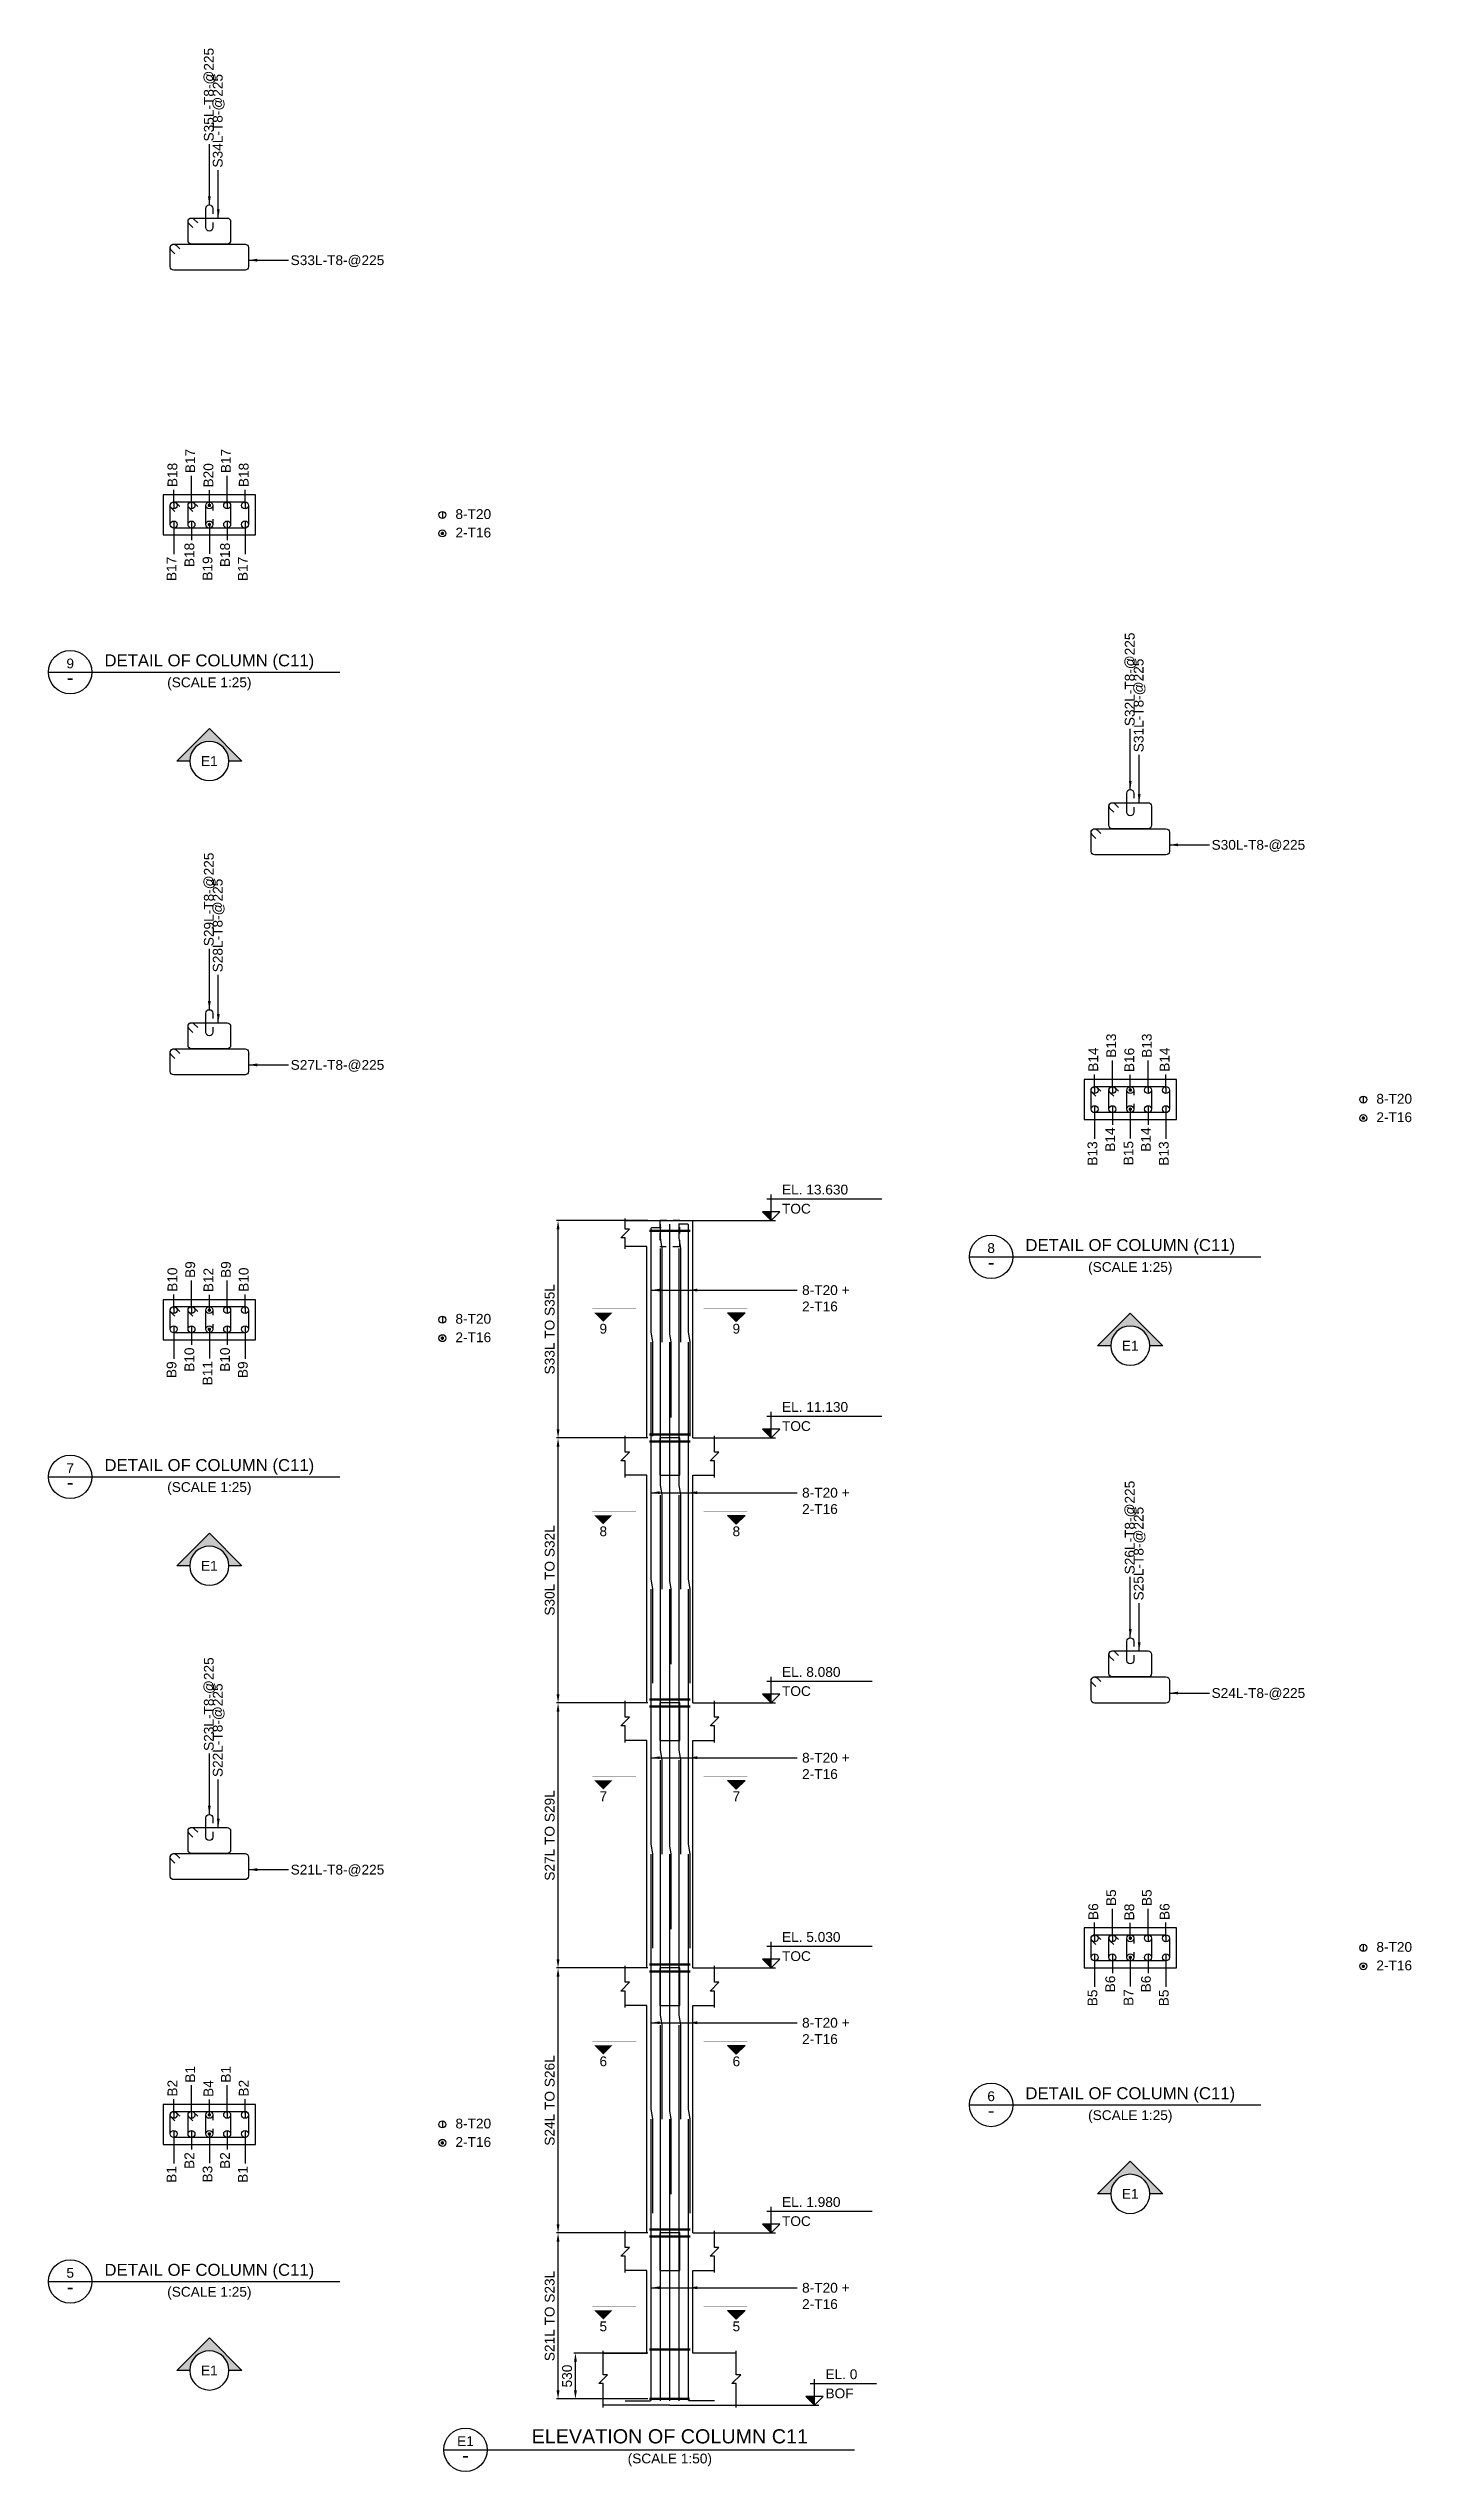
# Model space of a CAD drawing. Header units: inches. Extents: x -14290 to 92310, y -1525 to 237772.
# Drawn here: x -14290 to 17059, y 56157 to 111892 of the extents above; entities that cross this region are included whole.
import ezdxf
from ezdxf.enums import TextEntityAlignment as Align

# ---------------------------------------------------------------- set-up
doc = ezdxf.new("R2010")
doc.units = ezdxf.units.IN
doc.header["$MEASUREMENT"] = 0
doc.linetypes.add('SCHidden', pattern=[1000, 500, -500])
for name, color, linetype in [('colSectionMarkLayer', 5, 'Continuous'), ('Concrete Line', 2, 'Continuous'), ('Dim', 31, 'Continuous'), ('Hatch', 25, 'Continuous'), ('Labels', 4, 'Continuous'), ('Link', 225, 'Continuous'), ('Reinforcement', 130, 'Continuous'), ('Text', 31, 'Continuous'), ('Text_Scale', 31, 'Continuous')]:
    doc.layers.add(name, color=color, linetype=linetype)
doc.styles.add('SC-BBS1', font='SansSerif')
doc.styles.add('SC-COL2', font='sanss___.ttf')
doc.styles.get("Standard").update_dxf_attribs({"font": 'txt.shx'})
doc.dimstyles.new('ColumnSch', dxfattribs={"dimtxt": 225, "dimasz": 200, "dimexe": 38, "dimexo": 38, "dimgap": 80, "dimtad": 1, "dimtoh": 1, "dimdec": 0, "dimzin": 0, "dimdsep": 46, "dimtxsty": 'SC-BBS1', "dimcen": 0.09, "dimclrd": 8, "dimclre": 8, "dimclrt": 31, "dimadec": 0, "dimazin": 0, "dimtfac": 1, "dimtdec": 0, "dimtix": 1, "dimtofl": 0, "dimtmove": 0, "dimatfit": 3, "dimfxl": 1, "dimtolj": 1, "dimtzin": 0, "dimarcsym": 0})
doc.dimstyles.get("Standard").update_dxf_attribs({"dimtxt": 0.18, "dimasz": 200, "dimexe": 0.18, "dimexo": 0.0625, "dimgap": 0.09, "dimtad": 0, "dimtih": 1, "dimtoh": 1, "dimdec": 4, "dimzin": 0, "dimdsep": 46, "dimtxsty": 'Standard', "dimcen": 0.09, "dimadec": 0, "dimazin": 0, "dimtfac": 1, "dimtdec": 4, "dimtofl": 0, "dimtmove": 0, "dimatfit": 3, "dimfxl": 1, "dimtolj": 1, "dimtzin": 0, "dimarcsym": 0})

msp = doc.modelspace()

# ---------------------------------------------------------------- texts
at = {"layer": 'colSectionMarkLayer', "style": 'SC-BBS1'}
for s, p in [('9', (-1530, 82557)), ('9', (1530, 82557)), ('8', (-1530, 77897)), ('8', (1530, 77897)), ('7', (-1530, 71801)), ('7', (1530, 71801)), ('6', (-1530, 65705)), ('6', (1530, 65705)), ('5', (-1530, 59609)), ('5', (1530, 59609))]:
    msp.add_text(s, height=225, dxfattribs=at).set_placement(p, align=Align.TOP_CENTER)
at = {"layer": 'Dim', "style": 'SC-COL2'}
for s, p in [('B17', (-11030, 102122)), ('B17', (-10210, 102122)), ('B18', (-11440, 101802)), ('B20', (-10612, 101794)), ('B18', (-9800, 101802)), ('B13', (10150, 88674)), ('B13', (10970, 88674)), ('B14', (9740, 88354)), ('B16', (10568, 88346)), ('B14', (11380, 88354)), ('B10', (-11440, 83292)), ('B9', (-11030, 83612)), ('B12', (-10612, 83284)), ('B9', (-10210, 83612)), ('B10', (-9800, 83292)), ('B6', (9740, 68844)), ('B5', (10150, 69164)), ('B8', (10568, 68836)), ('B5', (10970, 69164)), ('B6', (11380, 68844)), ('B1', (-11030, 65102)), ('B1', (-10210, 65102)), ('B2', (-11440, 64782)), ('B4', (-10612, 64774)), ('B2', (-9800, 64782))]:
    msp.add_text(s, height=225, rotation=90, dxfattribs=at).set_placement(p, align=Align.MIDDLE_LEFT)
for s, p in [('B18', (-11050, 100522)), ('B18', (-10230, 100522)), ('B17', (-11460, 100202)), ('B19', (-10632, 100210)), ('B17', (-9820, 100202)), ('B14', (10130, 87074)), ('B14', (10950, 87074)), ('B13', (9720, 86754)), ('B15', (10548, 86762)), ('B13', (11360, 86754)), ('B10', (-11050, 82012)), ('B10', (-10230, 82012)), ('B9', (-11460, 81692)), ('B11', (-10632, 81700)), ('B9', (-9820, 81692)), ('B6', (10130, 67564)), ('B6', (10950, 67564)), ('B5', (9720, 67244)), ('B7', (10548, 67252)), ('B5', (11360, 67244)), ('B1', (-11460, 63182)), ('B2', (-11050, 63502)), ('B3', (-10632, 63190)), ('B2', (-10230, 63502)), ('B1', (-9820, 63182))]:
    msp.add_text(s, height=225, rotation=90, dxfattribs=at).set_placement(p, align=Align.MIDDLE_RIGHT)
at = {"layer": 'Labels', "style": 'SC-BBS1'}
for s, height, p in [('9', 225, (-13790, 97567)), ('DETAIL OF COLUMN (C11)', 275, (-10590, 97597)), ('8', 225, (7390, 84119)), ('DETAIL OF COLUMN (C11)', 275, (10590, 84149)), ('7', 225, (-13790, 79057)), ('DETAIL OF COLUMN (C11)', 275, (-10590, 79087)), ('6', 225, (7390, 64609)), ('DETAIL OF COLUMN (C11)', 275, (10590, 64639)), ('5', 225, (-13790, 60547)), ('DETAIL OF COLUMN (C11)', 275, (-10590, 60577)), ('E1', 225, (-4700, 56677)), ('ELEVATION OF COLUMN C11', 325, (0, 56707))]:
    msp.add_text(s, height=height, dxfattribs=at).set_placement(p, align=Align.BOTTOM_CENTER)
for s, height, p in [('-', 325, (-13790, 97422)), ('E1', 225, (-10590, 95502)), ('-', 325, (7390, 83974)), ('E1', 225, (10590, 82054)), ('-', 325, (-13790, 78912)), ('E1', 225, (-10590, 76992)), ('-', 325, (7390, 64464)), ('E1', 225, (10590, 62544)), ('-', 325, (-13790, 60402)), ('E1', 225, (-10590, 58482)), ('-', 325, (-4700, 56532))]:
    msp.add_text(s, height=height, dxfattribs=at).set_placement(p, align=Align.MIDDLE_CENTER)
at = {"layer": 'Text', "style": 'SC-BBS1'}
for s, p in [('S35L-T8-@225', (-10490, 109752)), ('S34L-T8-@225', (-10285, 109152)), ('S32L-T8-@225', (10690, 96304)), ('S31L-T8-@225', (10895, 95704)), ('S29L-T8-@225', (-10490, 91242)), ('S28L-T8-@225', (-10285, 90642)), ('S26L-T8-@225', (10690, 76794)), ('S25L-T8-@225', (10895, 76194)), ('S23L-T8-@225', (-10490, 72732)), ('S22L-T8-@225', (-10285, 72132))]:
    msp.add_text(s, height=225, rotation=90, dxfattribs=at).set_placement(p)
for s, p in [('S33L-T8-@225', (-8720, 107022)), ('8-T20', (-4930, 101182)), ('2-T16', (-4930, 100757)), ('S30L-T8-@225', (12460, 93574)), ('S27L-T8-@225', (-8720, 88512)), ('8-T20', (16250, 87734)), ('2-T16', (16250, 87309)), ('8-T20', (-4930, 82672)), ('2-T16', (-4930, 82247)), ('S24L-T8-@225', (12460, 74064)), ('S21L-T8-@225', (-8720, 70002)), ('8-T20', (16250, 68224)), ('2-T16', (16250, 67799)), ('8-T20', (-4930, 64162)), ('2-T16', (-4930, 63737))]:
    msp.add_text(s, height=225, dxfattribs=at).set_placement(p, align=Align.MIDDLE_LEFT)
for p in [(-10590, 97132), (10590, 83684), (-10590, 78622), (10590, 64174), (-10590, 60112)]:
    msp.add_text('(SCALE 1:25)', height=225, dxfattribs=at).set_placement(p, align=Align.BOTTOM_CENTER)
for s, p in [('TOC', (2580, 85092)), ('EL. 13.630', (2580, 85532)), ('TOC', (2580, 80092)), ('EL. 11.130', (2580, 80532)), ('TOC', (2580, 73996)), ('EL. 8.080', (2580, 74436)), ('EL. 5.030', (2580, 68340)), ('TOC', (2580, 67900)), ('EL. 1.980', (2580, 62244)), ('TOC', (2580, 61804)), ('EL. 0', (3580, 58282)), ('BOF', (3580, 57842))]:
    msp.add_text(s, height=225, dxfattribs=at).set_placement(p)
at = {"layer": 'Text', "char_height": 225, "attachment_point": 1, "style": 'SC-BBS1'}
for insert in [(3042.5, 83444.5), (3042.5, 78784.5), (3042.5, 72688.5), (3042.5, 66592.5), (3042.5, 60496.5)]:
    msp.add_mtext('8-T20 + \\P2-T16', dxfattribs=dict(at, insert=insert))
at = {"layer": 'Text_Scale', "style": 'SC-BBS1'}
msp.add_text('(SCALE 1:50)', height=225, dxfattribs=at).set_placement((0, 56277), align=Align.BOTTOM_CENTER)

# ---------------------------------------------------------------- blocks, each defined once
blk = doc.blocks.new('*D17')
at = {"color": 8, "linetype": 'ByBlock', "lineweight": -2}
for p, q in [((-508, 61644), (-2608, 61644)), ((-2570, 58026), (-2570, 61444)), ((-508, 57826), (-2608, 57826))]:
    blk.add_line(p, q, dxfattribs=at)
at = {"color": 8}
for points in [[(-2570, 61644), (-2537, 61444), (-2603, 61444)], [(-2570, 57826), (-2603, 58026), (-2537, 58026)]]:
    blk.add_solid(points, dxfattribs=at)
at = {"layer": 'DEFPOINTS', "color": 31}
for p in [(-470, 61644), (-2570, 57826), (-470, 57826)]:
    blk.add_point(p, dxfattribs=at)
at = {"color": 31, "insert": (-2762, 59735), "char_height": 225, "attachment_point": 5, "rotation": 90, "style": 'SC-BBS1'}
blk.add_mtext('\\A1;S21L TO S23L', dxfattribs=at)
blk = doc.blocks.new('*D18')
at = {"color": 8, "linetype": 'ByBlock', "lineweight": -2}
for p, q in [((-508, 58882), (-2208, 58882)), ((-2170, 58026), (-2170, 58682)), ((-508, 57826), (-2208, 57826))]:
    blk.add_line(p, q, dxfattribs=at)
at = {"color": 8}
for points in [[(-2170, 58882), (-2137, 58682), (-2203, 58682)], [(-2170, 57826), (-2203, 58026), (-2137, 58026)]]:
    blk.add_solid(points, dxfattribs=at)
at = {"layer": 'DEFPOINTS', "color": 31}
for p in [(-470, 58882), (-2170, 57826), (-470, 57826)]:
    blk.add_point(p, dxfattribs=at)
at = {"color": 31, "insert": (-2362, 58354), "char_height": 225, "attachment_point": 5, "rotation": 90, "style": 'SC-BBS1'}
blk.add_mtext('\\A1;530', dxfattribs=at)
blk = doc.blocks.new('*D19')
at = {"color": 8, "linetype": 'ByBlock', "lineweight": -2}
for p, q in [((-508, 67740), (-2608, 67740)), ((-2570, 61844), (-2570, 67540)), ((-508, 61644), (-2608, 61644))]:
    blk.add_line(p, q, dxfattribs=at)
at = {"color": 8}
for points in [[(-2570, 67740), (-2537, 67540), (-2603, 67540)], [(-2570, 61644), (-2603, 61844), (-2537, 61844)]]:
    blk.add_solid(points, dxfattribs=at)
at = {"layer": 'DEFPOINTS', "color": 31}
for p in [(-470, 67740), (-2570, 61644), (-470, 61644)]:
    blk.add_point(p, dxfattribs=at)
at = {"color": 31, "insert": (-2762, 64692), "char_height": 225, "attachment_point": 5, "rotation": 90, "style": 'SC-BBS1'}
blk.add_mtext('\\A1;S24L TO S26L', dxfattribs=at)
blk = doc.blocks.new('*D20')
at = {"color": 8, "linetype": 'ByBlock', "lineweight": -2}
for p, q in [((-508, 73836), (-2608, 73836)), ((-2570, 67940), (-2570, 73636)), ((-508, 67740), (-2608, 67740))]:
    blk.add_line(p, q, dxfattribs=at)
at = {"color": 8}
for points in [[(-2570, 73836), (-2537, 73636), (-2603, 73636)], [(-2570, 67740), (-2603, 67940), (-2537, 67940)]]:
    blk.add_solid(points, dxfattribs=at)
at = {"layer": 'DEFPOINTS', "color": 31}
for p in [(-470, 73836), (-2570, 67740), (-470, 67740)]:
    blk.add_point(p, dxfattribs=at)
at = {"color": 31, "insert": (-2762, 70788), "char_height": 225, "attachment_point": 5, "rotation": 90, "style": 'SC-BBS1'}
blk.add_mtext('\\A1;S27L TO S29L', dxfattribs=at)
blk = doc.blocks.new('*D21')
at = {"color": 8, "linetype": 'ByBlock', "lineweight": -2}
for p, q in [((-508, 79932), (-2608, 79932)), ((-2570, 74036), (-2570, 79732)), ((-508, 73836), (-2608, 73836))]:
    blk.add_line(p, q, dxfattribs=at)
at = {"color": 8}
for points in [[(-2570, 79932), (-2537, 79732), (-2603, 79732)], [(-2570, 73836), (-2603, 74036), (-2537, 74036)]]:
    blk.add_solid(points, dxfattribs=at)
at = {"layer": 'DEFPOINTS', "color": 31}
for p in [(-470, 79932), (-2570, 73836), (-470, 73836)]:
    blk.add_point(p, dxfattribs=at)
at = {"color": 31, "insert": (-2762, 76884), "char_height": 225, "attachment_point": 5, "rotation": 90, "style": 'SC-BBS1'}
blk.add_mtext('\\A1;S30L TO S32L', dxfattribs=at)
blk = doc.blocks.new('*D22')
at = {"color": 8, "linetype": 'ByBlock', "lineweight": -2}
for p, q in [((-508, 84932), (-2608, 84932)), ((-2570, 80132), (-2570, 84732)), ((-508, 79932), (-2608, 79932))]:
    blk.add_line(p, q, dxfattribs=at)
at = {"color": 8}
for points in [[(-2570, 84932), (-2537, 84732), (-2603, 84732)], [(-2570, 79932), (-2603, 80132), (-2537, 80132)]]:
    blk.add_solid(points, dxfattribs=at)
at = {"layer": 'DEFPOINTS', "color": 31}
for p in [(-470, 84932), (-2570, 79932), (-470, 79932)]:
    blk.add_point(p, dxfattribs=at)
at = {"color": 31, "insert": (-2762, 82432), "char_height": 225, "attachment_point": 5, "rotation": 90, "style": 'SC-BBS1'}
blk.add_mtext('\\A1;S33L TO S35L', dxfattribs=at)

# ---------------------------------------------------------------- dimensions: what is measured, and where the dimension line sits
at = {"layer": 'Dim', "lineweight": 50}
for p1, p2, distance, text, picture, middle in [((-470, 79932), (-470, 84932), 2100, 'S33L TO S35L', '*D22', (-2570, 82432)), ((-470, 73836), (-470, 79932), 2100, 'S30L TO S32L', '*D21', (-2570, 76884)), ((-470, 67740), (-470, 73836), 2100, 'S27L TO S29L', '*D20', (-2570, 70788)), ((-470, 61644), (-470, 67740), 2100, 'S24L TO S26L', '*D19', (-2570, 64692)), ((-470, 57826), (-470, 61644), 2100, 'S21L TO S23L', '*D17', (-2570, 59735)), ((-470, 57826), (-470, 58882), 1700, '530', '*D18', (-2170, 58354))]:
    dim = msp.add_aligned_dim(p1=p1, p2=p2, distance=distance, text=text, dimstyle='ColumnSch', dxfattribs=at)
    dim.commit()
    dim.dimension.update_dxf_attribs({"geometry": picture, "text_midpoint": middle})

# ---------------------------------------------------------------- hatches: boundary and pattern name
at = {"layer": 'Hatch'}
h = msp.add_hatch(color=256, dxfattribs=at)
edge = h.paths.add_edge_path(flags=16)
edge.add_line((-11040, 95502), (-11340, 95502))
edge.add_line((-11340, 95502), (-10590, 96252))
edge.add_line((-10590, 96252), (-9840, 95502))
edge.add_line((-9840, 95502), (-10140, 95502))
edge.add_arc((-10590, 95502), 450, 0, 180)
for points in [[(2330, 84932), (2330, 85132), (2130, 85132)], [(-1730, 82807), (-1530, 82607), (-1330, 82807), (-1730, 82807)], [(1730, 82807), (1530, 82607), (1330, 82807), (1730, 82807)], [(2330, 79932), (2330, 80132), (2130, 80132)], [(-1730, 78147), (-1530, 77947), (-1330, 78147), (-1730, 78147)], [(1730, 78147), (1530, 77947), (1330, 78147), (1730, 78147)], [(2330, 73836), (2330, 74036), (2130, 74036)], [(-1730, 72051), (-1530, 71851), (-1330, 72051), (-1730, 72051)], [(1730, 72051), (1530, 71851), (1330, 72051), (1730, 72051)], [(2330, 67740), (2330, 67940), (2130, 67940)], [(-1730, 65955), (-1530, 65755), (-1330, 65955), (-1730, 65955)], [(1730, 65955), (1530, 65755), (1330, 65955), (1730, 65955)], [(2330, 61644), (2330, 61844), (2130, 61844)], [(-1730, 59859), (-1530, 59659), (-1330, 59859), (-1730, 59859)], [(1730, 59859), (1530, 59659), (1330, 59859), (1730, 59859)], [(3330, 57682), (3330, 57882), (3130, 57882)]]:
    msp.add_hatch(color=256, dxfattribs=at).paths.add_polyline_path(points, flags=0)
h = msp.add_hatch(color=256, dxfattribs=at)
edge = h.paths.add_edge_path(flags=16)
edge.add_line((10140, 82054), (9840, 82054))
edge.add_line((9840, 82054), (10590, 82804))
edge.add_line((10590, 82804), (11340, 82054))
edge.add_line((11340, 82054), (11040, 82054))
edge.add_arc((10590, 82054), 450, 0, 180)
h = msp.add_hatch(color=256, dxfattribs=at)
edge = h.paths.add_edge_path(flags=16)
edge.add_line((-11040, 76992), (-11340, 76992))
edge.add_line((-11340, 76992), (-10590, 77742))
edge.add_line((-10590, 77742), (-9840, 76992))
edge.add_line((-9840, 76992), (-10140, 76992))
edge.add_arc((-10590, 76992), 450, 0, 180)
h = msp.add_hatch(color=256, dxfattribs=at)
edge = h.paths.add_edge_path(flags=16)
edge.add_line((10140, 62544), (9840, 62544))
edge.add_line((9840, 62544), (10590, 63294))
edge.add_line((10590, 63294), (11340, 62544))
edge.add_line((11340, 62544), (11040, 62544))
edge.add_arc((10590, 62544), 450, 0, 180)
h = msp.add_hatch(color=256, dxfattribs=at)
edge = h.paths.add_edge_path(flags=16)
edge.add_line((-11040, 58482), (-11340, 58482))
edge.add_line((-11340, 58482), (-10590, 59232))
edge.add_line((-10590, 59232), (-9840, 58482))
edge.add_line((-9840, 58482), (-10140, 58482))
edge.add_arc((-10590, 58482), 450, 0, 180)

# ---------------------------------------------------------------- linework, layer by layer
at = {"lineweight": 50}
for p, q in [((-470, 84692), (470, 84692)), ((-470, 80012), (470, 80012)), ((-470, 79852), (470, 79852)), ((-470, 73916), (470, 73916)), ((-470, 73756), (470, 73756)), ((-470, 67820), (470, 67820)), ((-470, 67660), (470, 67660)), ((-470, 61724), (470, 61724)), ((-470, 61564), (470, 61564)), ((-470, 58962), (470, 58962)), ((-470, 57826), (450, 57826))]:
    msp.add_line(p, q, dxfattribs=at)
at = {"layer": 'colSectionMarkLayer'}
for p, q in [((-14290, 97547), (-7590, 97547)), ((2230, 85432), (4880, 85432)), ((2330, 84932), (2330, 85532)), ((530, 84932), (2430, 84932)), ((6890, 84099), (13590, 84099)), ((2230, 80432), (4880, 80432)), ((2330, 79932), (2330, 80532)), ((530, 79932), (2430, 79932)), ((-14290, 79037), (-7590, 79037)), ((2230, 74336), (4655, 74336)), ((2330, 73836), (2330, 74436)), ((530, 73836), (2430, 73836)), ((2230, 68240), (4655, 68240)), ((2330, 67740), (2330, 68340)), ((530, 67740), (2430, 67740)), ((6890, 64589), (13590, 64589)), ((2230, 62144), (4655, 62144)), ((2330, 61644), (2330, 62244)), ((530, 61644), (2430, 61644)), ((-14290, 60527), (-7590, 60527)), ((3230, 58182), (4755, 58182)), ((3330, 57682), (3330, 58282)), ((1530, 57682), (3430, 57682)), ((-5200, 56657), (4250, 56657))]:
    msp.add_line(p, q, dxfattribs=at)
for points in [[(-11040, 95502), (-11340, 95502), (-10590, 96252), (-9840, 95502), (-10140, 95502, 1), (-11040, 95502, 1), (-10140, 95502)], [(10140, 82054), (9840, 82054), (10590, 82804), (11340, 82054), (11040, 82054, 1), (10140, 82054, 1), (11040, 82054)], [(-11040, 76992), (-11340, 76992), (-10590, 77742), (-9840, 76992), (-10140, 76992, 1), (-11040, 76992, 1), (-10140, 76992)], [(10140, 62544), (9840, 62544), (10590, 63294), (11340, 62544), (11040, 62544, 1), (10140, 62544, 1), (11040, 62544)], [(-11040, 58482), (-11340, 58482), (-10590, 59232), (-9840, 58482), (-10140, 58482, 1), (-11040, 58482, 1), (-10140, 58482)]]:
    msp.add_lwpolyline(points, format="xyb", dxfattribs=at)
for points in [[(2330, 84932), (2530, 85132), (2130, 85132)], [(2330, 79932), (2530, 80132), (2130, 80132)], [(2330, 73836), (2530, 74036), (2130, 74036)], [(2330, 67740), (2530, 67940), (2130, 67940)], [(2330, 61644), (2530, 61844), (2130, 61844)], [(3330, 57682), (3530, 57882), (3130, 57882)]]:
    msp.add_lwpolyline(points, close=True, dxfattribs=at)
at = {"layer": 'colSectionMarkLayer', "const_width": 5}
for points in [[(-780, 82907), (-1780, 82907)], [(-1730, 82807), (-1530, 82607), (-1330, 82807), (-1730, 82807)], [(780, 82907), (1780, 82907)], [(-780, 78247), (-1780, 78247)], [(-1730, 78147), (-1530, 77947), (-1330, 78147), (-1730, 78147)], [(780, 78247), (1780, 78247)], [(-780, 72151), (-1780, 72151)], [(-1730, 72051), (-1530, 71851), (-1330, 72051), (-1730, 72051)], [(780, 72151), (1780, 72151)], [(-780, 66055), (-1780, 66055)], [(-1730, 65955), (-1530, 65755), (-1330, 65955), (-1730, 65955)], [(780, 66055), (1780, 66055)], [(-780, 59959), (-1780, 59959)], [(-1730, 59859), (-1530, 59659), (-1330, 59859), (-1730, 59859)], [(780, 59959), (1780, 59959)]]:
    msp.add_lwpolyline(points, dxfattribs=at)
at = {"layer": 'colSectionMarkLayer'}
for points in [[(1730, 82807), (1530, 82607), (1330, 82807), (1730, 82807)], [(1730, 78147), (1530, 77947), (1330, 78147), (1730, 78147)], [(1730, 72051), (1530, 71851), (1330, 72051), (1730, 72051)], [(1730, 65955), (1530, 65755), (1330, 65955), (1730, 65955)], [(1730, 59859), (1530, 59659), (1330, 59859), (1730, 59859)]]:
    msp.add_lwpolyline(points, dxfattribs=at)
for centre in [(-13790, 97547), (7390, 84099), (-13790, 79037), (7390, 64589), (-13790, 60527), (-4700, 56657)]:
    msp.add_circle(centre, 500, dxfattribs=at)
at = {"layer": 'Concrete Line'}
for p, q in [((-1030, 84932), (530, 84932)), ((530, 79932), (530, 84932)), ((-530, 84332), (-1030, 84332)), ((-530, 79932), (-530, 84332)), ((-530, 79932), (-1030, 79932)), ((-530, 79932), (-530, 79932)), ((-530, 79932), (-530, 79932)), ((530, 79932), (530, 79932)), ((530, 79932), (530, 79932)), ((530, 79932), (1030, 79932)), ((-530, 79072), (-1030, 79072)), ((-530, 73836), (-530, 79072)), ((530, 73836), (530, 79072)), ((530, 79072), (1030, 79072)), ((-530, 73836), (-1030, 73836)), ((-530, 73836), (-530, 73836)), ((-530, 73836), (-530, 73836)), ((530, 73836), (530, 73836)), ((530, 73836), (530, 73836)), ((530, 73836), (1030, 73836)), ((-530, 72976), (-1030, 72976)), ((-530, 67740), (-530, 72976)), ((530, 67740), (530, 72976)), ((530, 72976), (1030, 72976)), ((-530, 67740), (-1030, 67740)), ((-530, 67740), (-530, 67740)), ((-530, 67740), (-530, 67740)), ((530, 67740), (530, 67740)), ((530, 67740), (530, 67740)), ((530, 67740), (1030, 67740)), ((-530, 66880), (-1030, 66880)), ((-530, 61644), (-530, 66880)), ((530, 61644), (530, 66880)), ((530, 66880), (1030, 66880)), ((-530, 61644), (-1030, 61644)), ((-530, 61644), (-530, 61644)), ((-530, 61644), (-530, 61644)), ((530, 61644), (530, 61644)), ((530, 61644), (530, 61644)), ((530, 61644), (1030, 61644)), ((-530, 60784), (-1030, 60784)), ((-530, 58882), (-530, 60784)), ((530, 58882), (530, 60784)), ((530, 60784), (1030, 60784)), ((-1530, 58882), (-530, 58882)), ((1530, 58882), (530, 58882)), ((1530, 58882), (530, 58882)), ((0, 57682), (-1530, 57682)), ((0, 57682), (1530, 57682))]:
    msp.add_line(p, q, dxfattribs=at)
for points in [[(-11650, 100702), (-9530, 100702), (-9530, 100702), (-9530, 101622), (-9530, 101622), (-11650, 101622), (-11650, 101622), (-11650, 100702)], [(9530, 87254), (11650, 87254), (11650, 87254), (11650, 88174), (11650, 88174), (9530, 88174), (9530, 88174), (9530, 87254)], [(-11650, 82192), (-9530, 82192), (-9530, 82192), (-9530, 83112), (-9530, 83112), (-11650, 83112), (-11650, 83112), (-11650, 82192)], [(-230, 79932), (-230, 79072), (230, 79072), (230, 79932)], [(-230, 73836), (-230, 72976), (230, 72976), (230, 73836)], [(9530, 67744), (11650, 67744), (11650, 67744), (11650, 68664), (11650, 68664), (9530, 68664), (9530, 68664), (9530, 67744)], [(-230, 67740), (-230, 66880), (230, 66880), (230, 67740)], [(-11650, 63682), (-9530, 63682), (-9530, 63682), (-9530, 64602), (-9530, 64602), (-11650, 64602), (-11650, 64602), (-11650, 63682)], [(-230, 61644), (-230, 60784), (230, 60784), (230, 61644)]]:
    msp.add_lwpolyline(points, close=True, dxfattribs=at)
for points in [[(-1030, 84282), (-1030, 84532), (-1130, 84532), (-930, 84732), (-1030, 84732), (-1030, 84982)], [(-1030, 79022), (-1030, 79402), (-1130, 79402), (-930, 79602), (-1030, 79602), (-1030, 79982)], [(1030, 79022), (1030, 79402), (930, 79402), (1130, 79602), (1030, 79602), (1030, 79982)], [(-1030, 72926), (-1030, 73306), (-1130, 73306), (-930, 73506), (-1030, 73506), (-1030, 73886)], [(1030, 72926), (1030, 73306), (930, 73306), (1130, 73506), (1030, 73506), (1030, 73886)], [(-1030, 66830), (-1030, 67210), (-1130, 67210), (-930, 67410), (-1030, 67410), (-1030, 67790)], [(1030, 66830), (1030, 67210), (930, 67210), (1130, 67410), (1030, 67410), (1030, 67790)], [(-1030, 60734), (-1030, 61114), (-1130, 61114), (-930, 61314), (-1030, 61314), (-1030, 61694)], [(1030, 60734), (1030, 61114), (930, 61114), (1130, 61314), (1030, 61314), (1030, 61694)], [(-1530, 57632), (-1530, 58182), (-1630, 58182), (-1430, 58382), (-1530, 58382), (-1530, 58932)], [(1530, 57632), (1530, 58182), (1430, 58182), (1630, 58382), (1530, 58382), (1530, 58932)]]:
    msp.add_lwpolyline(points, dxfattribs=at)
at = {"layer": 'Concrete Line', "linetype": 'SCHidden', "ltscale": 0.3}
for points in [[(-230, 84932), (-230, 84332), (230, 84332), (230, 84932)], [(-230, 79932), (-230, 79072), (230, 79072), (230, 79932)], [(-230, 73836), (-230, 72976), (230, 72976), (230, 73836)], [(-230, 67740), (-230, 66880), (230, 66880), (230, 67740)], [(-230, 61644), (-230, 60784), (230, 60784), (230, 61644)]]:
    msp.add_lwpolyline(points, close=True, dxfattribs=at)
at = {"layer": 'Dim', "color": 8}
for p, q in [((-11000, 101422), (-11000, 102062)), ((-10180, 101422), (-10180, 102062)), ((-11410, 101422), (-11410, 101742)), ((-10590, 101414), (-10590, 101734)), ((-9770, 101422), (-9770, 101742)), ((-11410, 100902), (-11410, 100262)), ((-11000, 100902), (-11000, 100582)), ((-10590, 100910), (-10590, 100270)), ((-10180, 100902), (-10180, 100582)), ((-9770, 100902), (-9770, 100262)), ((9770, 87974), (9770, 88294)), ((10180, 87974), (10180, 88614)), ((10590, 87966), (10590, 88286)), ((11000, 87974), (11000, 88614)), ((11410, 87974), (11410, 88294)), ((9770, 87454), (9770, 86814)), ((10180, 87454), (10180, 87134)), ((10590, 87462), (10590, 86822)), ((11000, 87454), (11000, 87134)), ((11410, 87454), (11410, 86814)), ((-11410, 82912), (-11410, 83232)), ((-11000, 82912), (-11000, 83552)), ((-10590, 82904), (-10590, 83224)), ((-10180, 82912), (-10180, 83552)), ((-9770, 82912), (-9770, 83232)), ((-11410, 82392), (-11410, 81752)), ((-11000, 82392), (-11000, 82072)), ((-10590, 82400), (-10590, 81760)), ((-10180, 82392), (-10180, 82072)), ((-9770, 82392), (-9770, 81752)), ((9770, 68464), (9770, 68784)), ((10180, 68464), (10180, 69104)), ((10590, 68456), (10590, 68776)), ((11000, 68464), (11000, 69104)), ((11410, 68464), (11410, 68784)), ((9770, 67944), (9770, 67304)), ((10180, 67944), (10180, 67624)), ((10590, 67952), (10590, 67312)), ((11000, 67944), (11000, 67624)), ((11410, 67944), (11410, 67304)), ((-11410, 64402), (-11410, 64722)), ((-11000, 64402), (-11000, 65042)), ((-10590, 64394), (-10590, 64714)), ((-10180, 64402), (-10180, 65042)), ((-9770, 64402), (-9770, 64722)), ((-11410, 63882), (-11410, 63242)), ((-11000, 63882), (-11000, 63562)), ((-10590, 63890), (-10590, 63250)), ((-10180, 63882), (-10180, 63562)), ((-9770, 63882), (-9770, 63242))]:
    msp.add_line(p, q, dxfattribs=at)
at = {"layer": 'Link'}
for points in [[(-10510, 107892), (-10510, 107772, -1), (-10670, 107772), (-10670, 108212, -1), (-10510, 108212), (-10510, 108092)], [(-10971.7, 107770.6), (-11056.6, 107855.4, -0.668178), (-11000, 107992), (-10180, 107992, -0.4142136), (-10100, 107912), (-10100, 107472, -0.4142136), (-10180, 107392), (-11000, 107392, -0.4142136), (-11080, 107472), (-11080, 107912, -0.6681793), (-10943.4, 107968.6), (-10858.6, 107883.7)], [(-11381.7, 107170.6), (-11466.6, 107255.4, -0.668178), (-11410, 107392), (-9770, 107392, -0.4142136), (-9690, 107312), (-9690, 106872, -0.4142136), (-9770, 106792), (-11410, 106792, -0.4142136), (-11490, 106872), (-11490, 107312, -0.6681793), (-11353.4, 107368.6), (-11268.6, 107283.7)], [(-11381.7, 101240.6), (-11466.6, 101325.4, -0.668178), (-11410, 101462), (-9770, 101462, -0.4142136), (-9690, 101382), (-9690, 100942, -0.4142136), (-9770, 100862), (-11410, 100862, -0.4142136), (-11490, 100942), (-11490, 101382, -0.6681793), (-11353.4, 101438.6), (-11268.6, 101353.7)], [(-10971.7, 101240.6), (-11056.6, 101325.4, -0.668178), (-11000, 101462), (-10180, 101462, -0.4142136), (-10100, 101382), (-10100, 100942, -0.4142136), (-10180, 100862), (-11000, 100862, -0.4142136), (-11080, 100942), (-11080, 101382, -0.6681793), (-10943.4, 101438.6), (-10858.6, 101353.7)], [(-10510, 101062), (-10510, 100942, -1), (-10670, 100942), (-10670, 101382, -1), (-10510, 101382), (-10510, 101262)], [(10670, 94444), (10670, 94324, -1), (10510, 94324), (10510, 94764, -1), (10670, 94764), (10670, 94644)], [(10208.3, 94322.6), (10123.4, 94407.4, -0.668178), (10180, 94544), (11000, 94544, -0.4142136), (11080, 94464), (11080, 94024, -0.4142136), (11000, 93944), (10180, 93944, -0.4142136), (10100, 94024), (10100, 94464, -0.6681793), (10236.6, 94520.6), (10321.4, 94435.7)], [(9798.3, 93722.6), (9713.4, 93807.4, -0.668178), (9770, 93944), (11410, 93944, -0.4142136), (11490, 93864), (11490, 93424, -0.4142136), (11410, 93344), (9770, 93344, -0.4142136), (9690, 93424), (9690, 93864, -0.6681793), (9826.6, 93920.6), (9911.4, 93835.7)], [(-10510, 89382), (-10510, 89262, -1), (-10670, 89262), (-10670, 89702, -1), (-10510, 89702), (-10510, 89582)], [(-10971.7, 89260.6), (-11056.6, 89345.4, -0.668178), (-11000, 89482), (-10180, 89482, -0.4142136), (-10100, 89402), (-10100, 88962, -0.4142136), (-10180, 88882), (-11000, 88882, -0.4142136), (-11080, 88962), (-11080, 89402, -0.6681793), (-10943.4, 89458.6), (-10858.6, 89373.7)], [(-11381.7, 88660.6), (-11466.6, 88745.4, -0.668178), (-11410, 88882), (-9770, 88882, -0.4142136), (-9690, 88802), (-9690, 88362, -0.4142136), (-9770, 88282), (-11410, 88282, -0.4142136), (-11490, 88362), (-11490, 88802, -0.6681793), (-11353.4, 88858.6), (-11268.6, 88773.7)], [(9798.3, 87792.6), (9713.4, 87877.4, -0.668178), (9770, 88014), (11410, 88014, -0.4142136), (11490, 87934), (11490, 87494, -0.4142136), (11410, 87414), (9770, 87414, -0.4142136), (9690, 87494), (9690, 87934, -0.6681793), (9826.6, 87990.6), (9911.4, 87905.7)], [(10208.3, 87792.6), (10123.4, 87877.4, -0.668178), (10180, 88014), (11000, 88014, -0.4142136), (11080, 87934), (11080, 87494, -0.4142136), (11000, 87414), (10180, 87414, -0.4142136), (10100, 87494), (10100, 87934, -0.6681793), (10236.6, 87990.6), (10321.4, 87905.7)], [(10670, 87614), (10670, 87494, -1), (10510, 87494), (10510, 87934, -1), (10670, 87934), (10670, 87814)], [(-11381.7, 82730.6), (-11466.6, 82815.4, -0.668178), (-11410, 82952), (-9770, 82952, -0.4142136), (-9690, 82872), (-9690, 82432, -0.4142136), (-9770, 82352), (-11410, 82352, -0.4142136), (-11490, 82432), (-11490, 82872, -0.6681793), (-11353.4, 82928.6), (-11268.6, 82843.7)], [(-10971.7, 82730.6), (-11056.6, 82815.4, -0.668178), (-11000, 82952), (-10180, 82952, -0.4142136), (-10100, 82872), (-10100, 82432, -0.4142136), (-10180, 82352), (-11000, 82352, -0.4142136), (-11080, 82432), (-11080, 82872, -0.6681793), (-10943.4, 82928.6), (-10858.6, 82843.7)], [(-10510, 82552), (-10510, 82432, -1), (-10670, 82432), (-10670, 82872, -1), (-10510, 82872), (-10510, 82752)], [(10670, 74934), (10670, 74814, -1), (10510, 74814), (10510, 75254, -1), (10670, 75254), (10670, 75134)], [(10208.3, 74812.6), (10123.4, 74897.4, -0.668178), (10180, 75034), (11000, 75034, -0.4142136), (11080, 74954), (11080, 74514, -0.4142136), (11000, 74434), (10180, 74434, -0.4142136), (10100, 74514), (10100, 74954, -0.6681793), (10236.6, 75010.6), (10321.4, 74925.7)], [(9798.3, 74212.6), (9713.4, 74297.4, -0.668178), (9770, 74434), (11410, 74434, -0.4142136), (11490, 74354), (11490, 73914, -0.4142136), (11410, 73834), (9770, 73834, -0.4142136), (9690, 73914), (9690, 74354, -0.6681793), (9826.6, 74410.6), (9911.4, 74325.7)], [(-10971.7, 70750.6), (-11056.6, 70835.4, -0.668178), (-11000, 70972), (-10180, 70972, -0.4142136), (-10100, 70892), (-10100, 70452, -0.4142136), (-10180, 70372), (-11000, 70372, -0.4142136), (-11080, 70452), (-11080, 70892, -0.6681793), (-10943.4, 70948.6), (-10858.6, 70863.7)], [(-10510, 70872), (-10510, 70752, -1), (-10670, 70752), (-10670, 71192, -1), (-10510, 71192), (-10510, 71072)], [(-11381.7, 70150.6), (-11466.6, 70235.4, -0.668178), (-11410, 70372), (-9770, 70372, -0.4142136), (-9690, 70292), (-9690, 69852, -0.4142136), (-9770, 69772), (-11410, 69772, -0.4142136), (-11490, 69852), (-11490, 70292, -0.6681793), (-11353.4, 70348.6), (-11268.6, 70263.7)], [(9798.3, 68282.6), (9713.4, 68367.4, -0.668178), (9770, 68504), (11410, 68504, -0.4142136), (11490, 68424), (11490, 67984, -0.4142136), (11410, 67904), (9770, 67904, -0.4142136), (9690, 67984), (9690, 68424, -0.6681793), (9826.6, 68480.6), (9911.4, 68395.7)], [(10208.3, 68282.6), (10123.4, 68367.4, -0.668178), (10180, 68504), (11000, 68504, -0.4142136), (11080, 68424), (11080, 67984, -0.4142136), (11000, 67904), (10180, 67904, -0.4142136), (10100, 67984), (10100, 68424, -0.6681793), (10236.6, 68480.6), (10321.4, 68395.7)], [(10670, 68104), (10670, 67984, -1), (10510, 67984), (10510, 68424, -1), (10670, 68424), (10670, 68304)], [(-11381.7, 64220.6), (-11466.6, 64305.4, -0.668178), (-11410, 64442), (-9770, 64442, -0.4142136), (-9690, 64362), (-9690, 63922, -0.4142136), (-9770, 63842), (-11410, 63842, -0.4142136), (-11490, 63922), (-11490, 64362, -0.6681793), (-11353.4, 64418.6), (-11268.6, 64333.7)], [(-10971.7, 64220.6), (-11056.6, 64305.4, -0.668178), (-11000, 64442), (-10180, 64442, -0.4142136), (-10100, 64362), (-10100, 63922, -0.4142136), (-10180, 63842), (-11000, 63842, -0.4142136), (-11080, 63922), (-11080, 64362, -0.6681793), (-10943.4, 64418.6), (-10858.6, 64333.7)], [(-10510, 64042), (-10510, 63922, -1), (-10670, 63922), (-10670, 64362, -1), (-10510, 64362), (-10510, 64242)]]:
    msp.add_lwpolyline(points, format="xyb", dxfattribs=at)
at = {"layer": 'Reinforcement', "color": 130}
for points in [[(-11410, 101462), (-11410, 101302)], [(-11000, 101462), (-11000, 101302)], [(-10180, 101462), (-10180, 101302)], [(-9770, 101462), (-9770, 101302)], [(-11410, 101022), (-11410, 100862)], [(-11000, 101022), (-11000, 100862)], [(-10180, 101022), (-10180, 100862)], [(-9770, 101022), (-9770, 100862)], [(-5230, 101242), (-5230, 101082)], [(9770, 88014), (9770, 87854)], [(9770, 87574), (9770, 87414)], [(10180, 88014), (10180, 87854)], [(10180, 87574), (10180, 87414)], [(11000, 88014), (11000, 87854)], [(11000, 87574), (11000, 87414)], [(11410, 88014), (11410, 87854)], [(11410, 87574), (11410, 87414)], [(15950, 87794), (15950, 87634)], [(-11410, 82952), (-11410, 82792)], [(-11410, 82512), (-11410, 82352)], [(-11000, 82952), (-11000, 82792)], [(-11000, 82512), (-11000, 82352)], [(-10180, 82952), (-10180, 82792)], [(-10180, 82512), (-10180, 82352)], [(-9770, 82952), (-9770, 82792)], [(-9770, 82512), (-9770, 82352)], [(-5230, 82732), (-5230, 82572)], [(9770, 68504), (9770, 68344)], [(9770, 68064), (9770, 67904)], [(10180, 68504), (10180, 68344)], [(10180, 68064), (10180, 67904)], [(11000, 68504), (11000, 68344)], [(11000, 68064), (11000, 67904)], [(11410, 68504), (11410, 68344)], [(11410, 68064), (11410, 67904)], [(15950, 68284), (15950, 68124)], [(-11410, 64442), (-11410, 64282)], [(-11000, 64442), (-11000, 64282)], [(-10180, 64442), (-10180, 64282)], [(-9770, 64442), (-9770, 64282)], [(-5230, 64222), (-5230, 64062)], [(-11410, 64002), (-11410, 63842)], [(-11000, 64002), (-11000, 63842)], [(-10180, 64002), (-10180, 63842)], [(-9770, 64002), (-9770, 63842)]]:
    msp.add_lwpolyline(points, dxfattribs=at)
at = {"layer": 'Reinforcement', "color": 130, "const_width": 40}
for points in [[(-10610, 101382, 1), (-10570, 101382, 1)], [(-10610, 100942, 1), (-10570, 100942, 1)], [(-5250, 100737, 1), (-5210, 100737, 1)], [(10570, 87934, 1), (10610, 87934, 1)], [(10570, 87494, 1), (10610, 87494, 1)], [(15930, 87289, 1), (15970, 87289, 1)], [(-10610, 82872, 1), (-10570, 82872, 1)], [(-10610, 82432, 1), (-10570, 82432, 1)], [(-5250, 82227, 1), (-5210, 82227, 1)], [(10570, 68424, 1), (10610, 68424, 1)], [(10570, 67984, 1), (10610, 67984, 1)], [(15930, 67779, 1), (15970, 67779, 1)], [(-10610, 64362, 1), (-10570, 64362, 1)], [(-10610, 63922, 1), (-10570, 63922, 1)], [(-5250, 63717, 1), (-5210, 63717, 1)]]:
    msp.add_lwpolyline(points, format="xyb", close=True, dxfattribs=at)
at = {"layer": 'Reinforcement'}
for points in [[(-390, 79972), (-390, 82132), (-430, 82372), (-430, 84742, -0.4142136), (-400, 84772), (-200, 84772)], [(470, 79972), (470, 82132), (430, 82372), (430, 84822, 0.4142136), (400, 84852), (200, 84852)], [(-1030, 57782), (-460, 57782, 0.4142136), (-430, 57812), (-430, 64262)], [(1030, 57782), (460, 57782, -0.4142136), (430, 57812), (430, 64262)]]:
    msp.add_lwpolyline(points, format="xyb", dxfattribs=at)
for points in [[(-175, 82132), (-175, 84292), (-215, 84532), (-215, 84852), (-215, 84852), (-215, 84852)], [(32, 80404), (32, 82132), (0, 82324), (0, 84852), (0, 84852), (0, 84852)], [(255, 82132), (255, 84292), (215, 84532), (215, 84852), (215, 84852), (215, 84852)], [(-175, 76454), (-175, 78614), (-215, 78854), (-215, 84292)], [(255, 76454), (255, 78614), (215, 78854), (215, 84292)], [(-390, 74294), (-390, 76454), (-430, 76694), (-430, 82132)], [(32, 74726), (32, 76454), (0, 76646), (0, 82132)], [(470, 74294), (470, 76454), (430, 76694), (430, 82132)], [(-175, 70358), (-175, 72518), (-215, 72758), (-215, 78614)], [(255, 70358), (255, 72518), (215, 72758), (215, 78614)], [(-390, 68198), (-390, 70358), (-430, 70598), (-430, 76454)], [(32, 68630), (32, 70358), (0, 70550), (0, 76454)], [(470, 68198), (470, 70358), (430, 70598), (430, 76454)], [(-175, 64262), (-175, 66422), (-215, 66662), (-215, 72518)], [(255, 64262), (255, 66422), (215, 66662), (215, 72518)], [(-390, 62102), (-390, 64262), (-430, 64502), (-430, 70358)], [(32, 62534), (32, 64262), (0, 64454), (0, 70358)], [(470, 62102), (470, 64262), (430, 64502), (430, 70358)], [(-215, 57782), (-215, 57782), (-215, 57782), (-215, 66422)], [(215, 57782), (215, 57782), (215, 57782), (215, 66422)], [(0, 57782), (0, 57782), (0, 57782), (0, 64262)]]:
    msp.add_lwpolyline(points, dxfattribs=at)
at = {"layer": 'Reinforcement', "color": 130}
for centre in [(-11410, 101382), (-11000, 101382), (-10590, 101382), (-10180, 101382), (-9770, 101382), (-11410, 100942), (-11000, 100942), (-10590, 100942), (-10180, 100942), (-9770, 100942), (-5230, 101162), (-5230, 100737), (9770, 87934), (9770, 87494), (10180, 87934), (10180, 87494), (10590, 87934), (10590, 87494), (11000, 87934), (11000, 87494), (11410, 87934), (11410, 87494), (15950, 87714), (15950, 87289), (-11410, 82872), (-11410, 82432), (-11000, 82872), (-11000, 82432), (-10590, 82872), (-10590, 82432), (-10180, 82872), (-10180, 82432), (-9770, 82872), (-9770, 82432), (-5230, 82652), (-5230, 82227), (9770, 68424), (9770, 67984), (10180, 68424), (10180, 67984), (10590, 68424), (10590, 67984), (11000, 68424), (11000, 67984), (11410, 68424), (11410, 67984), (15950, 68204), (15950, 67779), (-11410, 64362), (-11000, 64362), (-10590, 64362), (-10180, 64362), (-9770, 64362), (-5230, 64142), (-11410, 63922), (-11000, 63922), (-10590, 63922), (-10180, 63922), (-9770, 63922), (-5230, 63717)]:
    msp.add_circle(centre, 80, dxfattribs=at)

msp.set_redraw_order([(e.dxf.handle, doc.entitydb.next_handle()) for e in msp.query("TEXT MTEXT ATTDEF DIMENSION ARC_DIMENSION")])  # texts and dimensions are drawn at this point

# ---------------------------------------------------------------- leaders
at = {"layer": 'Dim', "color": 8}
for points in [[(-10590, 108292), (-10590, 109692)], [(-10385, 107992), (-10385, 109092)], [(-9690, 107022), (-8770, 107022)], [(10590, 94844), (10590, 96244)], [(10795, 94544), (10795, 95644)], [(11490, 93574), (12410, 93574)], [(-10590, 89782), (-10590, 91182)], [(-10385, 89482), (-10385, 90582)], [(-9690, 88512), (-8770, 88512)], [(-430, 83332), (2930, 83332)], [(430, 83332), (2930, 83332)], [(-430, 78672), (2930, 78672)], [(430, 78672), (2930, 78672)], [(10590, 75334), (10590, 76734)], [(10795, 75034), (10795, 76134)], [(11490, 74064), (12410, 74064)], [(-10590, 71272), (-10590, 72672)], [(-430, 72576), (2930, 72576)], [(430, 72576), (2930, 72576)], [(-10385, 70972), (-10385, 72072)], [(-9690, 70002), (-8770, 70002)], [(-430, 66480), (2930, 66480)], [(430, 66480), (2930, 66480)], [(-430, 60384), (2930, 60384)], [(430, 60384), (2930, 60384)]]:
    msp.add_leader(points, dimstyle='Standard', dxfattribs=at)

doc.saveas('drawing.dxf')
